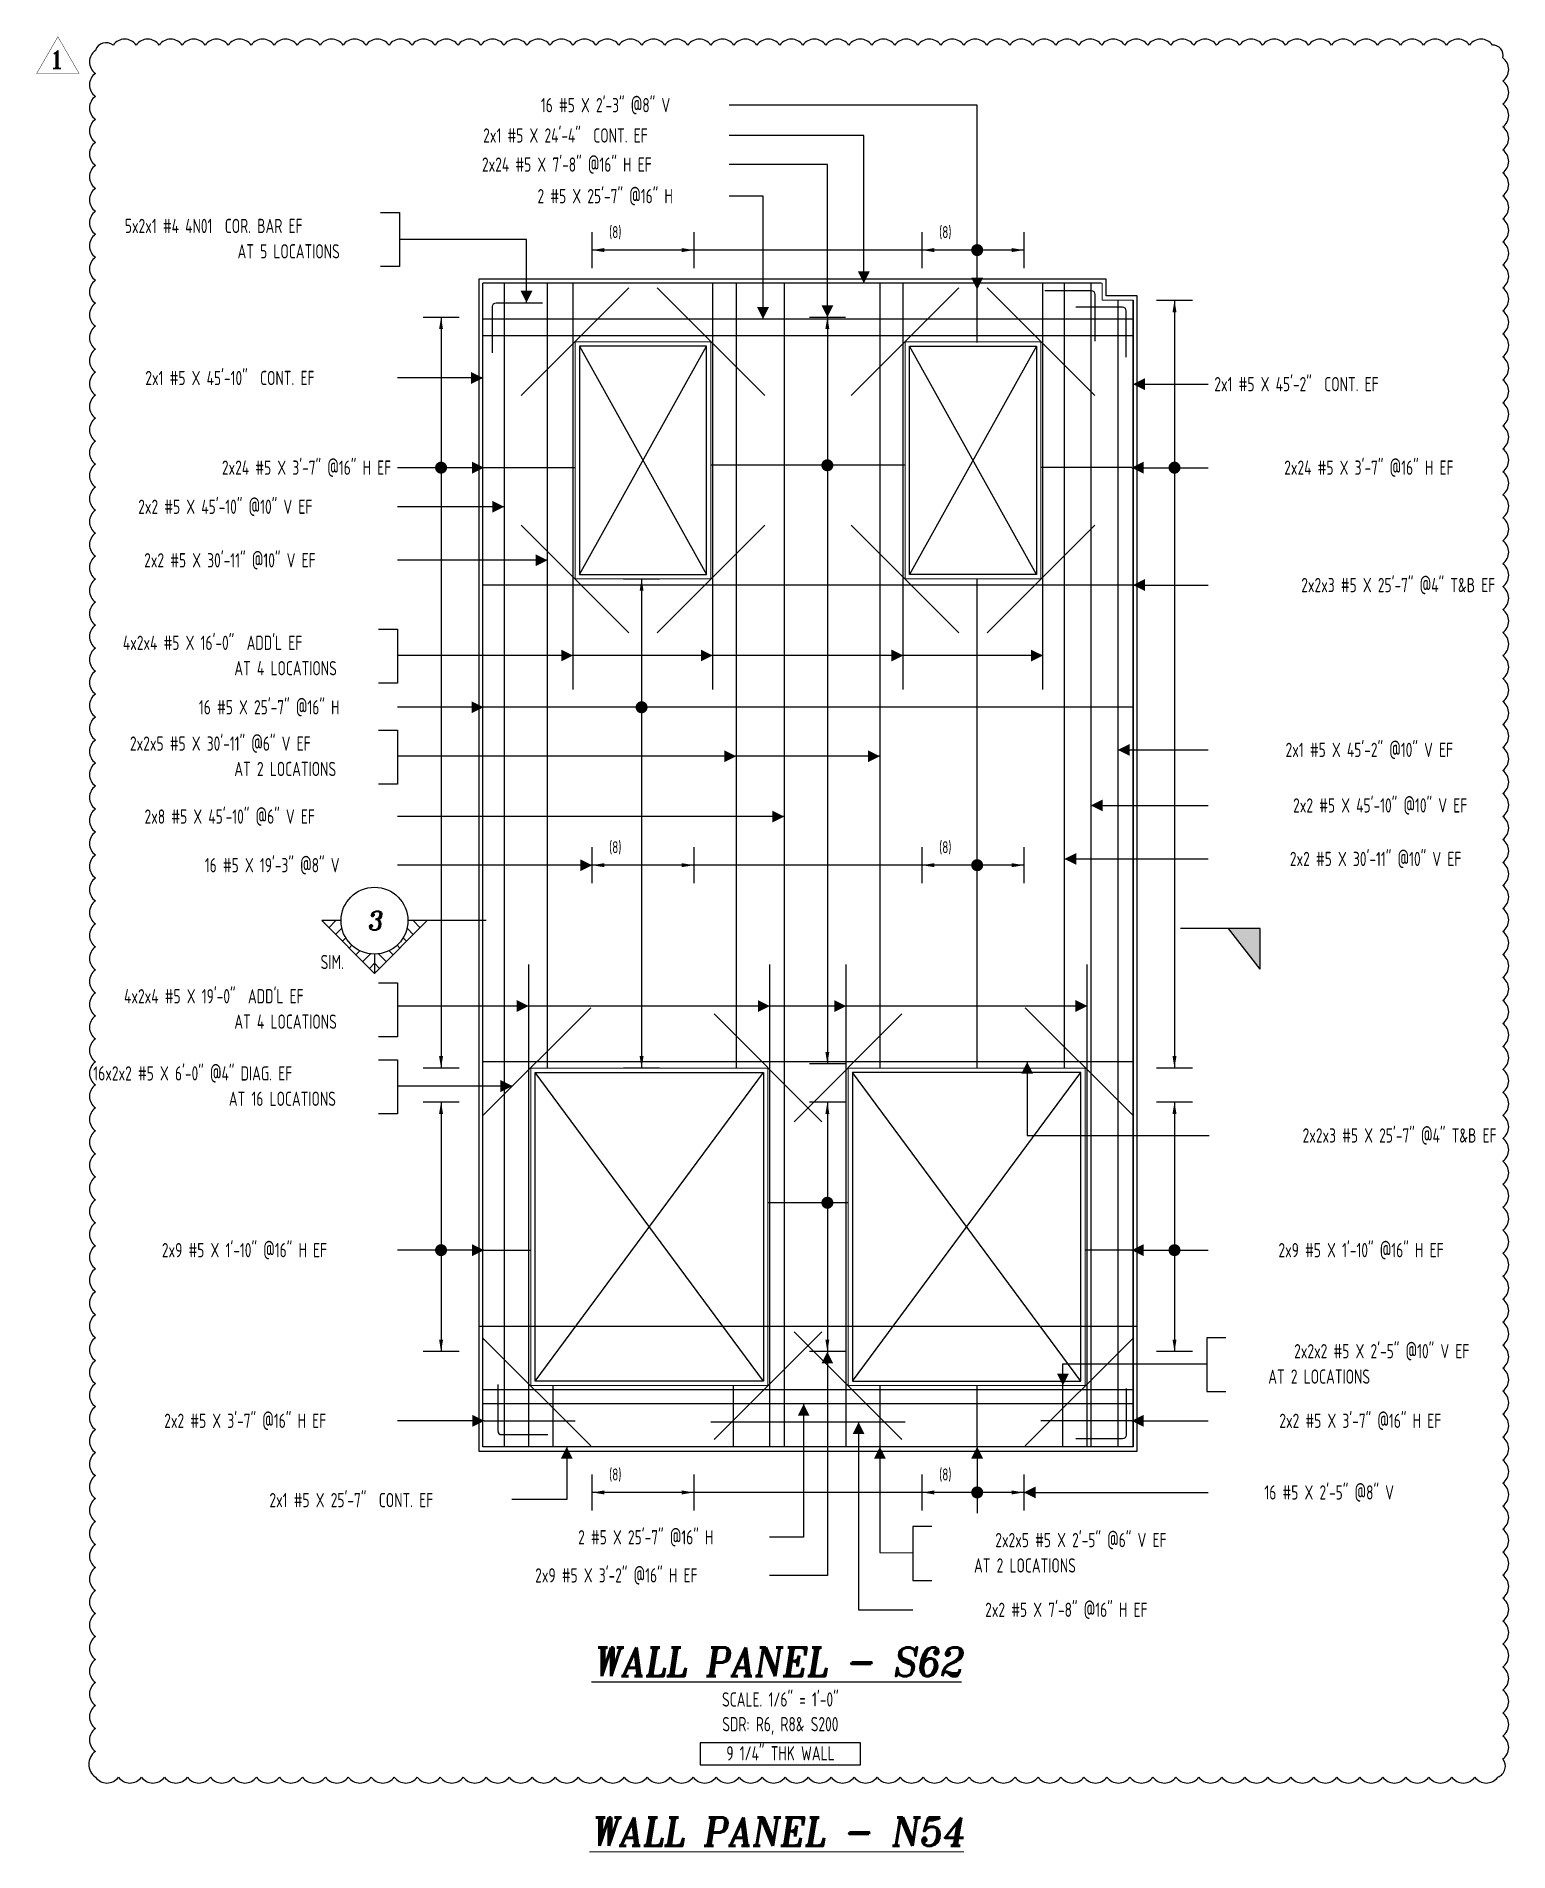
# Model space of a CAD drawing. Header units: inches. Extents: x 10095 to 38568, y -2433 to 4174.
# Drawn here: x 24954 to 25650, y 149 to 1007 of the extents above; entities that cross this region are included whole.
import ezdxf
from ezdxf.enums import TextEntityAlignment as Align

# ---------------------------------------------------------------- set-up
doc = ezdxf.new("R2010")
doc.units = ezdxf.units.IN
doc.header["$MEASUREMENT"] = 0
doc.layers.get('0').update_dxf_attribs({"linetype": 'CONTINUOUS'})
for name, color, linetype in [('0-25', 7, 'CONTINUOUS'), ('0-25TEXT', 7, 'CONTINUOUS'), ('0-35', 3, 'CONTINUOUS'), ('0-35TEXT', 3, 'CONTINUOUS'), ('0-50', 10, 'CONTINUOUS'), ('3', 3, 'CONTINUOUS'), ('BAR-LBL', 2, 'CONTINUOUS'), ('Hatch', 253, 'CONTINUOUS'), ('INTERMEDIATERANGELAY', 7, 'CONTINUOUS'), ('RANGELAY', 7, 'CONTINUOUS'), ('REBARS', 4, 'CONTINUOUS'), ('REV_1', 150, 'CONTINUOUS')]:
    doc.layers.add(name, color=color, linetype=linetype)
doc.layers.add('COVER', color=6, linetype='CONTINUOUS', lineweight=0, plot=False)
doc.styles.add('AR', font='ARCHQUIK.shx', dxfattribs={"width": 0.8})
doc.styles.add('ROMANT', font='romant')

msp = doc.modelspace()

# ---------------------------------------------------------------- texts
at = {"color": 7, "linetype": 'Continuous', "style": 'ROMANT', "oblique": 9, "width": 0.95}
msp.add_text('%%UWALL PANEL - S62', height=13.5, dxfattribs=at).set_placement((25304.73814, 232.17495), align=Align.CENTER)
at = {"layer": '0-25TEXT', "style": 'AR', "width": 0.8}
for p in [(25233.43676, 911.9234), (25389.42979, 911.9234), (25233.43676, 621.15462), (25389.42979, 621.15462), (25233.43676, 324.63926), (25389.42979, 324.63926)]:
    msp.add_text(' (8) ', height=5.669291, dxfattribs=at).set_placement(p, align=Align.RIGHT)
at = {"layer": '0-35TEXT', "style": 'AR', "width": 0.8}
for s, height, p in [('AT 5 LOCATIONS', 6.7498312, (25049.53091, 902.29244)), ('AT 4 LOCATIONS', 6.7498312, (25048.02738, 705.23344)), ('AT 2 LOCATIONS', 6.7498312, (25048.02738, 657.59936)), ('SIM.', 6.749831, (25088.81385, 566.33902)), ('AT 4 LOCATIONS', 6.7498312, (25048.02738, 538.15981)), ('AT 16 LOCATIONS', 6.7498312, (25045.42055, 501.699))]:
    msp.add_text(s, height=height, dxfattribs=at).set_placement(p)
for p in [(25584.84647, 370.36915), (25445.78339, 281.08723)]:
    msp.add_text('AT 2 LOCATIONS', height=6.7498312, dxfattribs=at).set_placement(p, align=Align.RIGHT)
for s, p in [('SCALE. 1/6" = 1\'-0"', (25306.11002, 217.72805)), ('SDR: R6, R8& S200', (25306.11002, 206.05986)), ('9 1/4" THK WALL', (25306.18694, 192.27184))]:
    msp.add_text(s, height=6.7498312, dxfattribs=at).set_placement(p, align=Align.CENTER)
at = {"layer": 'BAR-LBL', "style": 'AR', "width": 0.8}
for s, p in [('16 #5 X 2\'-3" @8" V', (25192.9088, 971.38535)), ('2x1 #5 X 24\'-4"  CONT. EF', (25165.63416, 957.04888)), ('2x24 #5 X 7\'-8" @16" H EF', (25165.07559, 943.2956)), ('2 #5 X 25\'-7" @16" H', (25191.32801, 928.37089)), ('5x2x1 #4 4N01  COR. BAR EF', (24996.28721, 914.29118)), ('2x1 #5 X 45\'-10"  CONT. EF', (25005.95497, 842.41337)), ('2x1 #5 X 45\'-2"  CONT. EF', (25511.23878, 839.50965)), ('2x2 #5 X 45\'-10" @10" V EF', (25002.6036, 781.54479)), ('2x2 #5 X 30\'-11" @10" V EF', (25005.39641, 756.24054)), ('4x2x4 #5 X 16\'-0"  ADD\'L EF', (24995.34229, 717.23218)), ('16 #5 X 25\'-7" @16" H', (25031.27645, 686.7631)), ('2x2x5 #5 X 30\'-11" @6" V EF', (24998.69366, 669.5981)), ('2x8 #5 X 45\'-10" @6" V EF', (25005.5826, 635.09977)), ('16 #5 X 19\'-3" @8" V', (25034.06926, 612.11068)), ('4x2x4 #5 X 19\'-0"  ADD\'L EF', (24995.90085, 550.15855)), ('16x2x2 #5 X 6\'-0" @4" DIAG. EF', (24981.37824, 513.69775)), ('2x9 #5 X 1\'-10" @16" H EF', (25013.77618, 430.13042)), ('2x2 #5 X 3\'-7" @16" H EF', (25014.8933, 349.46583)), ('2x1 #5 X 25\'-7"  CONT. EF', (25064.60317, 311.97203)), ('2 #5 X 25\'-7" @16" H', (25210.52272, 294.39919)), ('2x9 #5 X 3\'-2" @16" H EF', (25190.2283, 276.39829))]:
    msp.add_text(s, height=6.7492913, dxfattribs=at).set_placement(p)
for s, p in [('2x24 #5 X 3\'-7" @16" H EF', (25122.13721, 800.02258)), ('2x24 #5 X 3\'-7" @16" H EF', (25624.2545, 800.02258)), ('2x2x3 #5 X 25\'-7" @4" T&B EF', (25643.99036, 744.52578)), ('2x1 #5 X 45\'-2" @10" V EF', (25624.06831, 666.6271)), ('2x2 #5 X 45\'-10" @10" V EF', (25630.77106, 640.36351)), ('2x2 #5 X 30\'-11" @10" V EF', (25627.97825, 615.05927)), ('2x2x3 #5 X 25\'-7" @4" T&B EF', (25644.61999, 484.34291)), ('2x9 #5 X 1\'-10" @16" H EF', (25619.59982, 430.13042)), ('2x2x2 #5 X 2\'-5" @10" V EF', (25631.75976, 382.36789)), ('2x2 #5 X 3\'-7" @16" H EF', (25618.48269, 349.46583)), ('16 #5 X 2\'-5" @8" V', (25596.14021, 315.59532)), ('2x2x5 #5 X 2\'-5" @6" V EF', (25488.60055, 293.08597)), ('2x2 #5 X 7\'-8" @16" H EF', (25479.66356, 260.12893))]:
    msp.add_text(s, height=6.7492913, dxfattribs=at).set_placement(p, align=Align.RIGHT)
at = {"layer": 'COVER', "style": 'ROMANT', "oblique": 9, "width": 0.95}
msp.add_text('%%UWALL PANEL - N54', height=13.5, dxfattribs=at).set_placement((25304.73814, 151.85018), align=Align.CENTER)

# ---------------------------------------------------------------- blocks, each defined once
blk = doc.blocks.new('leadrblk')
blk.add_lwpolyline([(0, 0, 0, 1, 0), (1, 0, 1, 1, 0)], format="xyseb")
blk = doc.blocks.new('SECTARO')
at = {"linetype": 'Continuous'}
blk.add_line((33.32, 16.99), (20.13, 0), dxfattribs=at)
for p, q in [((33.32, 16.99), (33.32, 0)), ((33.32, 0), (0, 0))]:
    blk.add_line(p, q)
for points in [[(33.32, 0), (33.32, 16.99), (33.32, 0), (20.13, 0)], [(33.32, 16.99), (20.13, 0), (33.32, 0), (33.32, 16.99)]]:
    blk.add_solid(points, dxfattribs=at)
blk = doc.blocks.new('*X3')
at = {"color": 0, "linetype": 'Continuous'}
for p, q in [((-1.108, 0.278), (-1.075, 0.312)), ((-1.081, 0.217), (-1.031, 0.267)), ((-1.013, 0.197), (-0.986, 0.223)), ((-0.96, 0.161), (-0.942, 0.179)), ((-0.92, 0.112), (-0.898, 0.135)), ((-0.895, 0.05), (-0.854, 0.091)), ((-0.856, 0), (-0.81, 0.046)), ((-0.768, 0), (-0.765, 0.002))]:
    blk.add_line(p, q, dxfattribs=at)
blk = doc.blocks.new('*X2')
at = {"color": 0, "linetype": 'Continuous'}
for p, q in [((-1.108, 0.278), (-1.075, 0.312)), ((-0.96, 0.161), (-0.942, 0.179)), ((-0.856, 0), (-0.81, 0.046))]:
    blk.add_line(p, q, dxfattribs=at)
blk = doc.blocks.new('SECTNU')
at = {"linetype": 'Continuous'}
blk.add_line((-24.74, 0), (-32.81, 0), dxfattribs=at)
blk.add_line((0, 0), (-24.74, 0))
at = {"layer": '3'}
for p, q in [((-68.89, 0), (-46.81, 22.07)), ((-60.81, 0), (-68.89, 0))]:
    blk.add_line(p, q, dxfattribs=at)
at = {"layer": '3', "linetype": 'Continuous'}
blk.add_line((-46.81, 14), (-46.81, 22.07), dxfattribs=at)
at = {"layer": '3'}
for points in [[(-46.81, 22.07), (-24.74, 0), (-32.81, 0, 1)], [(-32.81, 0, 0.414214), (-46.81, 14)]]:
    blk.add_lwpolyline(points, format="xyb", dxfattribs=at)
for start, end in [(90, 180), (180, 0)]:
    blk.add_arc((-46.81, 0), 14, start, end, dxfattribs=at)
at = {"linetype": 'Continuous', "xscale": -64, "yscale": 64, "zscale": 64, "rotation": 359.9999999999999}
blk.add_blockref('*X3', (-117.73, 0), dxfattribs=at)
at = {"linetype": 'Continuous', "xscale": 64, "yscale": 64, "zscale": 64}
for name in ['*X3', '*X2']:
    blk.add_blockref(name, (24.1, 0), dxfattribs=at)
at = {"linetype": 'Continuous', "style": 'ROMANT', "oblique": 9, "width": 0.9}
blk.add_attdef('NO', text='', height=8, dxfattribs=at).set_placement((-46.81, 0), align=Align.MIDDLE)
blk = doc.blocks.new('Rev_Tri (48)')
at = {"const_width": 0.128}
blk.add_lwpolyline([(6.69, 11.58), (13.37, 0), (0, 0)], close=True, dxfattribs=at)
at = {"color": 1, "style": 'ROMANT'}
blk.add_attdef('R', (3.93, 1.52, -0.03), '', height=5.75, dxfattribs=at)
blk = doc.blocks.new('*U1607', base_point=(25208.48, 698.56))
at = {"layer": 'REBARS', "color": 0}
blk.add_lwpolyline([(25208.17, 698.56), (25208.17, 890.56)], dxfattribs=at)
blk = doc.blocks.new('*U1608', base_point=(25273.87, 698.56))
at = {"layer": 'REBARS', "color": 0}
blk.add_lwpolyline([(25274.18, 698.56), (25274.18, 890.56)], dxfattribs=at)
blk = doc.blocks.new('*U1609', base_point=(25364.48, 698.56))
at = {"layer": 'REBARS', "color": 0}
blk.add_lwpolyline([(25364.16, 698.56), (25364.16, 890.56)], dxfattribs=at)
blk = doc.blocks.new('*U1610', base_point=(25429.86, 698.56))
at = {"layer": 'REBARS', "color": 0}
blk.add_lwpolyline([(25430.17, 698.56), (25430.17, 890.56)], dxfattribs=at)
blk = doc.blocks.new('*U1611', base_point=(25325.97, 394.67))
at = {"layer": 'REBARS', "color": 0}
blk.add_lwpolyline([(25325.75, 394.89), (25274.84, 343.98)], dxfattribs=at)
blk = doc.blocks.new('*U1612', base_point=(25325.97, 494.44))
at = {"layer": 'REBARS', "color": 0}
blk.add_lwpolyline([(25325.75, 494.22), (25274.84, 545.14)], dxfattribs=at)
blk = doc.blocks.new('*U1613', base_point=(25473.02, 391.72))
at = {"layer": 'REBARS', "color": 0}
blk.add_lwpolyline([(25472.8, 391.94), (25421.89, 341.03)], dxfattribs=at)
blk = doc.blocks.new('*U1614', base_point=(25312.37, 394.67))
at = {"layer": 'REBARS', "color": 0}
blk.add_lwpolyline([(25312.59, 394.89), (25363.51, 343.98)], dxfattribs=at)
blk = doc.blocks.new('*U1615', base_point=(25473.02, 497.4))
at = {"layer": 'REBARS', "color": 0}
blk.add_lwpolyline([(25472.8, 497.18), (25421.89, 548.09)], dxfattribs=at)
blk = doc.blocks.new('*U1616', base_point=(25312.37, 494.44))
at = {"layer": 'REBARS', "color": 0}
blk.add_lwpolyline([(25312.59, 494.22), (25363.51, 545.14)], dxfattribs=at)
blk = doc.blocks.new('*U1617', base_point=(25298.98, 775.96))
at = {"layer": 'REBARS', "color": 0}
blk.add_lwpolyline([(25298.76, 776.18), (25247.84, 725.27)], dxfattribs=at)
blk = doc.blocks.new('*U1618', base_point=(25183.37, 775.96))
at = {"layer": 'REBARS', "color": 0}
blk.add_lwpolyline([(25183.59, 776.18), (25234.51, 725.27)], dxfattribs=at)
blk = doc.blocks.new('*U1619', base_point=(25298.98, 837.69))
at = {"layer": 'REBARS', "color": 0}
blk.add_lwpolyline([(25298.76, 837.47), (25247.84, 888.39)], dxfattribs=at)
blk = doc.blocks.new('*U1620', base_point=(25183.37, 837.69))
at = {"layer": 'REBARS', "color": 0}
blk.add_lwpolyline([(25183.59, 837.47), (25234.51, 888.39)], dxfattribs=at)
blk = doc.blocks.new('*U1621', base_point=(25454.97, 775.96))
at = {"layer": 'REBARS', "color": 0}
blk.add_lwpolyline([(25454.75, 776.18), (25403.84, 725.27)], dxfattribs=at)
blk = doc.blocks.new('*U1622', base_point=(25339.37, 775.96))
at = {"layer": 'REBARS', "color": 0}
blk.add_lwpolyline([(25339.59, 776.18), (25390.5, 725.27)], dxfattribs=at)
blk = doc.blocks.new('*U1623', base_point=(25454.97, 837.69))
at = {"layer": 'REBARS', "color": 0}
blk.add_lwpolyline([(25454.75, 837.47), (25403.84, 888.39)], dxfattribs=at)
blk = doc.blocks.new('*U1624', base_point=(25339.37, 837.69))
at = {"layer": 'REBARS', "color": 0}
blk.add_lwpolyline([(25339.59, 837.47), (25390.5, 888.39)], dxfattribs=at)
blk = doc.blocks.new('*U1625', base_point=(25469.8, 344.05))
at = {"layer": 'REBARS', "color": 0}
blk.add_lwpolyline([(25469.55, 368.05), (25469.55, 346.05, -0.414214), (25467.8, 344.3), (25445.8, 344.3)], format="xyb", dxfattribs=at)
blk = doc.blocks.new('*U1626', base_point=(25172.28, 346.05))
at = {"layer": 'REBARS', "color": 0}
blk.add_lwpolyline([(25172.53, 370.05), (25172.53, 348.05, 0.414214), (25174.28, 346.3), (25196.28, 346.3)], format="xyb", dxfattribs=at)
blk = doc.blocks.new('*U1627', base_point=(25165.23, 340.56))
at = {"layer": 'REBARS', "color": 0}
blk.add_lwpolyline([(25165.55, 340.56), (25165.55, 890.56)], dxfattribs=at)
blk = doc.blocks.new('*U1628', base_point=(25472.48, 340.56))
at = {"layer": 'REBARS', "color": 0}
blk.add_lwpolyline([(25472.8, 340.56), (25472.8, 882.56)], dxfattribs=at)
blk = doc.blocks.new('*U1629', base_point=(25398.83, 862.6))
at = {"layer": 'REBARS', "color": 0}
blk.add_lwpolyline([(25399.14, 862.6), (25399.14, 889.6)], dxfattribs=at)
blk = doc.blocks.new('*U1630', base_point=(25469.8, 879.56))
at = {"layer": 'REBARS', "color": 0}
blk.add_lwpolyline([(25469.55, 855.56), (25469.55, 877.56, 0.414214), (25467.8, 879.31), (25445.8, 879.31)], format="xyb", dxfattribs=at)
blk = doc.blocks.new('*U1631', base_point=(25472.8, 689.83))
at = {"layer": 'REBARS', "color": 0}
blk.add_lwpolyline([(25472.8, 690.14), (25165.8, 690.14)], dxfattribs=at)
blk = doc.blocks.new('rendmark')
at = {"color": 4}
blk.add_line((0, -3), (0, 3), dxfattribs=at)
blk = doc.blocks.new('rarrow')
at = {"color": 7}
blk.add_solid([(2, -0.33), (2, 0.33), (0, 0)], dxfattribs=at)
blk = doc.blocks.new('*U1755', base_point=(25240.52, 750.85))
at = {"layer": 'RANGELAY'}
blk.add_line((25240.52, 750.85), (25240.52, 519.56), dxfattribs=at)
at = {"layer": 'RANGELAY', "xscale": 2.834645669291339, "yscale": 2.834645669291339}
for name, p, rotation in [('rendmark', (25240.52, 750.85), 269.9999999999999), ('rarrow', (25240.52, 750.85), 269.9999999999999), ('rarrow', (25240.52, 519.56), 89.999996929531), ('rendmark', (25240.52, 519.56), 89.999996929531)]:
    blk.add_blockref(name, p, dxfattribs=dict(at, rotation=rotation))
blk = doc.blocks.new('VPMB193E1')
at = {"const_width": 1}
blk.add_lwpolyline([(-0.5, 0, 1), (0.5, 0, 1)], format="xyb", close=True, dxfattribs=at)
blk = doc.blocks.new('*U1632', base_point=(25457.55, 890.25))
at = {"layer": 'REBARS', "color": 0}
blk.add_lwpolyline([(25457.55, 890.56), (25165.55, 890.56)], dxfattribs=at)
blk = doc.blocks.new('*U1633', base_point=(25473.11, 882.56))
at = {"layer": 'REBARS', "color": 0}
blk.add_lwpolyline([(25472.8, 882.56), (25472.8, 340.56)], dxfattribs=at)
blk = doc.blocks.new('*U1634', base_point=(25455.17, 887.21))
at = {"layer": 'REBARS', "color": 0}
blk.add_lwpolyline([(25454.92, 863.21), (25454.92, 885.21, 0.414214), (25453.17, 886.96), (25431.17, 886.96)], format="xyb", dxfattribs=at)
blk = doc.blocks.new('*U1635', base_point=(25465.91, 882.56))
at = {"layer": 'REBARS', "color": 0}
blk.add_lwpolyline([(25465.6, 882.56), (25465.6, 340.56)], dxfattribs=at)
blk = doc.blocks.new('*U1636', base_point=(25169.76, 881.62))
at = {"layer": 'REBARS', "color": 0}
blk.add_lwpolyline([(25170.01, 857.62), (25170.01, 879.62, -0.414214), (25171.76, 881.37), (25193.76, 881.37)], format="xyb", dxfattribs=at)
blk = doc.blocks.new('*U1637', base_point=(25398.83, 340.56))
at = {"layer": 'REBARS', "color": 0}
blk.add_lwpolyline([(25399.14, 340.56), (25399.14, 369.56)], dxfattribs=at)
blk = doc.blocks.new('*U1638', base_point=(25472.55, 873.34))
at = {"layer": 'REBARS', "color": 0}
blk.add_lwpolyline([(25472.55, 873.65), (25165.55, 873.65)], dxfattribs=at)
blk = doc.blocks.new('*U1754', base_point=(25145.73, 503.56))
at = {"layer": 'RANGELAY'}
blk.add_line((25145.73, 503.56), (25145.73, 385.56), dxfattribs=at)
at = {"layer": 'RANGELAY', "xscale": 2.834645669291339, "yscale": 2.834645669291339}
for name, p, rotation in [('rendmark', (25145.73, 503.56), 269.9999999999999), ('rarrow', (25145.73, 503.56), 269.9999999999999), ('rarrow', (25145.73, 385.56), 89.999996929531), ('rendmark', (25145.73, 385.56), 89.999996929531)]:
    blk.add_blockref(name, p, dxfattribs=dict(at, rotation=rotation))
blk = doc.blocks.new('VPMB194F1')
at = {"const_width": 1}
blk.add_lwpolyline([(-0.5, 0, 1), (0.5, 0, 1)], format="xyb", close=True, dxfattribs=at)
blk = doc.blocks.new('*U1639', base_point=(25165.97, 433.19))
at = {"layer": 'REBARS', "color": 0}
blk.add_lwpolyline([(25165.97, 433.51), (25187.97, 433.51)], dxfattribs=at)
blk = doc.blocks.new('*U1753', base_point=(25145.73, 874.56))
at = {"layer": 'RANGELAY'}
blk.add_line((25145.73, 874.56), (25145.73, 519.56), dxfattribs=at)
at = {"layer": 'RANGELAY', "xscale": 2.834645669291339, "yscale": 2.834645669291339}
for name, p, rotation in [('rendmark', (25145.73, 874.56), 269.9999999999999), ('rarrow', (25145.73, 874.56), 269.9999999999999), ('rarrow', (25145.73, 519.56), 89.999996929531), ('rendmark', (25145.73, 519.56), 89.999996929531)]:
    blk.add_blockref(name, p, dxfattribs=dict(at, rotation=rotation))
blk = doc.blocks.new('VPMB19531')
at = {"const_width": 1}
blk.add_lwpolyline([(-0.5, 0, 1), (0.5, 0, 1)], format="xyb", close=True, dxfattribs=at)
blk = doc.blocks.new('*U1640', base_point=(25165.97, 803.08))
at = {"layer": 'REBARS', "color": 0}
blk.add_lwpolyline([(25165.97, 803.4), (25208.97, 803.4)], dxfattribs=at)
blk = doc.blocks.new('*U1752', base_point=(25492.41, 503.56))
at = {"layer": 'RANGELAY'}
blk.add_line((25492.41, 503.56), (25492.41, 385.56), dxfattribs=at)
at = {"layer": 'RANGELAY', "xscale": 2.834645669291339, "yscale": 2.834645669291339}
for name, p, rotation in [('rendmark', (25492.41, 503.56), 269.9999999999999), ('rarrow', (25492.41, 503.56), 269.9999999999999), ('rarrow', (25492.41, 385.56), 89.999996929531), ('rendmark', (25492.41, 385.56), 89.999996929531)]:
    blk.add_blockref(name, p, dxfattribs=dict(at, rotation=rotation))
blk = doc.blocks.new('VPMB19571')
at = {"const_width": 1}
blk.add_lwpolyline([(-0.5, 0, 1), (0.5, 0, 1)], format="xyb", close=True, dxfattribs=at)
blk = doc.blocks.new('*U1641', base_point=(25472.17, 433.19))
at = {"layer": 'REBARS', "color": 0}
blk.add_lwpolyline([(25472.17, 433.51), (25450.17, 433.51)], dxfattribs=at)
blk = doc.blocks.new('*U1751', base_point=(25492.41, 882.56))
at = {"layer": 'RANGELAY'}
blk.add_line((25492.41, 882.56), (25492.41, 519.56), dxfattribs=at)
at = {"layer": 'RANGELAY', "xscale": 2.834645669291339, "yscale": 2.834645669291339}
for name, p, rotation in [('rendmark', (25492.41, 882.56), 269.9999999999999), ('rarrow', (25492.41, 882.56), 269.9999999999999), ('rarrow', (25492.41, 519.56), 89.999996929531), ('rendmark', (25492.41, 519.56), 89.999996929531)]:
    blk.add_blockref(name, p, dxfattribs=dict(at, rotation=rotation))
blk = doc.blocks.new('VPMB195B1')
at = {"const_width": 1}
blk.add_lwpolyline([(-0.5, 0, 1), (0.5, 0, 1)], format="xyb", close=True, dxfattribs=at)
blk = doc.blocks.new('*U1642', base_point=(25472.17, 803.08))
at = {"layer": 'REBARS', "color": 0}
blk.add_lwpolyline([(25472.17, 803.4), (25429.17, 803.4)], dxfattribs=at)
blk = doc.blocks.new('*U1643', base_point=(25440.08, 519.56))
at = {"layer": 'REBARS', "color": 0}
blk.add_lwpolyline([(25440.39, 519.56), (25440.39, 890.56)], dxfattribs=at)
blk = doc.blocks.new('*U1644', base_point=(25453.11, 890.56))
at = {"layer": 'REBARS', "color": 0}
blk.add_lwpolyline([(25452.8, 890.56), (25452.8, 340.56)], dxfattribs=at)
blk = doc.blocks.new('*U1750', base_point=(25328.33, 874.56))
at = {"layer": 'RANGELAY'}
blk.add_line((25328.33, 874.56), (25328.33, 521.56), dxfattribs=at)
at = {"layer": 'RANGELAY', "xscale": 2.834645669291339, "yscale": 2.834645669291339}
for name, p, rotation in [('rendmark', (25328.33, 874.56), 269.9999999999999), ('rarrow', (25328.33, 874.56), 269.9999999999999), ('rarrow', (25328.33, 521.56), 89.999996929531), ('rendmark', (25328.33, 521.56), 89.999996929531)]:
    blk.add_blockref(name, p, dxfattribs=dict(at, rotation=rotation))
blk = doc.blocks.new('VPMB19631')
at = {"const_width": 1}
blk.add_lwpolyline([(-0.5, 0, 1), (0.5, 0, 1)], format="xyb", close=True, dxfattribs=at)
blk = doc.blocks.new('*U1645', base_point=(25365.18, 804.22))
at = {"layer": 'REBARS', "color": 0}
blk.add_lwpolyline([(25365.18, 804.53), (25273.18, 804.53)], dxfattribs=at)
blk = doc.blocks.new('*U1749', base_point=(25328.33, 503.56))
at = {"layer": 'RANGELAY'}
blk.add_line((25328.33, 503.56), (25328.33, 385.56), dxfattribs=at)
at = {"layer": 'RANGELAY', "xscale": 2.834645669291339, "yscale": 2.834645669291339}
for name, p, rotation in [('rendmark', (25328.33, 503.56), 269.9999999999999), ('rarrow', (25328.33, 503.56), 269.9999999999999), ('rarrow', (25328.33, 385.56), 89.999996929531), ('rendmark', (25328.33, 385.56), 89.999996929531)]:
    blk.add_blockref(name, p, dxfattribs=dict(at, rotation=rotation))
blk = doc.blocks.new('VPMB19681')
at = {"const_width": 1}
blk.add_lwpolyline([(-0.5, 0, 1), (0.5, 0, 1)], format="xyb", close=True, dxfattribs=at)
blk = doc.blocks.new('*U1646', base_point=(25338.17, 455.6))
at = {"layer": 'REBARS', "color": 0}
blk.add_lwpolyline([(25338.17, 455.92), (25300.17, 455.92)], dxfattribs=at)
blk = doc.blocks.new('*U1647', base_point=(25472.55, 340.87))
at = {"layer": 'REBARS', "color": 0}
blk.add_lwpolyline([(25472.55, 340.56), (25165.55, 340.56)], dxfattribs=at)
blk = doc.blocks.new('*U1648', base_point=(25308.18, 890.56))
at = {"layer": 'REBARS', "color": 0}
blk.add_lwpolyline([(25307.87, 890.56), (25307.87, 340.56)], dxfattribs=at)
blk = doc.blocks.new('*U1649', base_point=(25285.49, 890.56))
at = {"layer": 'REBARS', "color": 0}
blk.add_lwpolyline([(25285.17, 890.56), (25285.17, 519.56)], dxfattribs=at)
blk = doc.blocks.new('*U1650', base_point=(25353.48, 890.56))
at = {"layer": 'REBARS', "color": 0}
blk.add_lwpolyline([(25353.16, 890.56), (25353.16, 519.56)], dxfattribs=at)
blk = doc.blocks.new('*U1651', base_point=(25165.33, 391.72))
at = {"layer": 'REBARS', "color": 0}
blk.add_lwpolyline([(25165.55, 391.94), (25216.46, 341.03)], dxfattribs=at)
blk = doc.blocks.new('*U1652', base_point=(25165.33, 497.4))
at = {"layer": 'REBARS', "color": 0}
blk.add_lwpolyline([(25165.55, 497.18), (25216.46, 548.09)], dxfattribs=at)
blk = doc.blocks.new('*U1653', base_point=(25187.48, 340.56))
at = {"layer": 'REBARS', "color": 0}
blk.add_lwpolyline([(25187.17, 340.56), (25187.17, 568.56)], dxfattribs=at)
blk = doc.blocks.new('*U1654', base_point=(25300.86, 340.56))
at = {"layer": 'REBARS', "color": 0}
blk.add_lwpolyline([(25301.17, 340.56), (25301.17, 568.56)], dxfattribs=at)
blk = doc.blocks.new('*U1655', base_point=(25337.48, 340.56))
at = {"layer": 'REBARS', "color": 0}
blk.add_lwpolyline([(25337.17, 340.56), (25337.17, 568.56)], dxfattribs=at)
blk = doc.blocks.new('*U1656', base_point=(25450.86, 340.56))
at = {"layer": 'REBARS', "color": 0}
blk.add_lwpolyline([(25451.17, 340.56), (25451.17, 568.56)], dxfattribs=at)
blk = doc.blocks.new('*U1657', base_point=(25198.99, 340.56))
at = {"layer": 'REBARS', "color": 0}
blk.add_lwpolyline([(25198.68, 340.56), (25198.68, 369.56)], dxfattribs=at)
blk = doc.blocks.new('*U1658', base_point=(25439.35, 340.56))
at = {"layer": 'REBARS', "color": 0}
blk.add_lwpolyline([(25439.66, 340.56), (25439.66, 369.56)], dxfattribs=at)
blk = doc.blocks.new('*U1659', base_point=(25472.8, 748.21))
at = {"layer": 'REBARS', "color": 0}
blk.add_lwpolyline([(25472.8, 747.9), (25165.8, 747.9)], dxfattribs=at)
blk = doc.blocks.new('*U1660', base_point=(25472.8, 865.44))
at = {"layer": 'REBARS', "color": 0}
blk.add_lwpolyline([(25472.8, 865.76), (25165.8, 865.76)], dxfattribs=at)
blk = doc.blocks.new('*U1661', base_point=(25284.04, 369.56))
at = {"layer": 'REBARS', "color": 0}
blk.add_lwpolyline([(25283.73, 369.56), (25283.73, 340.56)], dxfattribs=at)
blk = doc.blocks.new('*U1662', base_point=(25353.48, 369.56))
at = {"layer": 'REBARS', "color": 0}
blk.add_lwpolyline([(25353.16, 369.56), (25353.16, 340.56)], dxfattribs=at)
blk = doc.blocks.new('*U1663', base_point=(25472.8, 367.74))
at = {"layer": 'REBARS', "color": 0}
blk.add_lwpolyline([(25472.8, 367.43), (25165.8, 367.43)], dxfattribs=at)
blk = doc.blocks.new('*U1664', base_point=(25472.8, 522.19))
at = {"layer": 'REBARS', "color": 0}
blk.add_lwpolyline([(25472.8, 522.51), (25165.8, 522.51)], dxfattribs=at)
blk = doc.blocks.new('*U1748', base_point=(25421.17, 318.97))
at = {"layer": 'INTERMEDIATERANGELAY'}
blk.add_line((25373.16, 318.97), (25265.18, 318.97), dxfattribs=at)
at = {"layer": 'RANGELAY'}
for p, q in [((25265.18, 318.97), (25217.17, 318.97)), ((25421.17, 318.97), (25373.16, 318.97))]:
    blk.add_line(p, q, dxfattribs=at)
at = {"layer": 'RANGELAY', "xscale": 2.834645669291339, "yscale": 2.834645669291339}
for name, p, rotation in [('rendmark', (25217.17, 318.97), 359.999996929531), ('rendmark', (25265.18, 318.97), 180), ('rendmark', (25373.16, 318.97), 359.999996929531), ('rendmark', (25421.17, 318.97), 180), ('rarrow', (25217.17, 318.97), 359.999996929531), ('rarrow', (25265.18, 318.97), 180), ('rarrow', (25373.16, 318.97), 359.999996929531), ('rarrow', (25421.17, 318.97), 180)]:
    blk.add_blockref(name, p, dxfattribs=dict(at, rotation=rotation))
blk = doc.blocks.new('VPMB19861')
at = {"const_width": 1}
blk.add_lwpolyline([(-0.5, 0, 1), (0.5, 0, 1)], format="xyb", close=True, dxfattribs=at)
blk = doc.blocks.new('*U1747', base_point=(25421.17, 615.49))
at = {"layer": 'INTERMEDIATERANGELAY'}
blk.add_line((25373.16, 615.49), (25265.18, 615.49), dxfattribs=at)
at = {"layer": 'RANGELAY'}
for p, q in [((25265.18, 615.49), (25217.17, 615.49)), ((25421.17, 615.49), (25373.16, 615.49))]:
    blk.add_line(p, q, dxfattribs=at)
at = {"layer": 'RANGELAY', "xscale": 2.834645669291339, "yscale": 2.834645669291339}
for name, p, rotation in [('rendmark', (25217.17, 615.49), 359.999996929531), ('rendmark', (25265.18, 615.49), 180), ('rendmark', (25373.16, 615.49), 359.999996929531), ('rendmark', (25421.17, 615.49), 180), ('rarrow', (25217.17, 615.49), 359.999996929531), ('rarrow', (25265.18, 615.49), 180), ('rarrow', (25373.16, 615.49), 359.999996929531), ('rarrow', (25421.17, 615.49), 180)]:
    blk.add_blockref(name, p, dxfattribs=dict(at, rotation=rotation))
blk = doc.blocks.new('VPMB198A1')
at = {"const_width": 1}
blk.add_lwpolyline([(-0.5, 0, 1), (0.5, 0, 1)], format="xyb", close=True, dxfattribs=at)
blk = doc.blocks.new('*U1746', base_point=(25421.17, 906.25))
at = {"layer": 'INTERMEDIATERANGELAY'}
blk.add_line((25373.16, 906.25), (25265.18, 906.25), dxfattribs=at)
at = {"layer": 'RANGELAY'}
for p, q in [((25265.18, 906.25), (25217.17, 906.25)), ((25421.17, 906.25), (25373.16, 906.25))]:
    blk.add_line(p, q, dxfattribs=at)
at = {"layer": 'RANGELAY', "xscale": 2.834645669291339, "yscale": 2.834645669291339}
for name, p, rotation in [('rendmark', (25217.17, 906.25), 359.999996929531), ('rendmark', (25265.18, 906.25), 180), ('rendmark', (25373.16, 906.25), 359.999996929531), ('rendmark', (25421.17, 906.25), 180), ('rarrow', (25217.17, 906.25), 359.999996929531), ('rarrow', (25265.18, 906.25), 180), ('rarrow', (25373.16, 906.25), 359.999996929531), ('rarrow', (25421.17, 906.25), 180)]:
    blk.add_blockref(name, p, dxfattribs=dict(at, rotation=rotation))
blk = doc.blocks.new('VPMB198E1')
at = {"const_width": 1}
blk.add_lwpolyline([(-0.5, 0, 1), (0.5, 0, 1)], format="xyb", close=True, dxfattribs=at)
blk = doc.blocks.new('*U1665', base_point=(25196.32, 519.56))
at = {"layer": 'REBARS', "color": 0}
blk.add_lwpolyline([(25196.01, 519.56), (25196.01, 890.56)], dxfattribs=at)
blk = doc.blocks.new('*U1666', base_point=(25175.23, 890.56))
at = {"layer": 'REBARS', "color": 0}
blk.add_lwpolyline([(25175.55, 890.56), (25175.55, 340.56)], dxfattribs=at)
blk = doc.blocks.new('*U1667', base_point=(25398.83, 519.56))
at = {"layer": 'REBARS', "color": 0}
blk.add_lwpolyline([(25399.14, 519.56), (25399.14, 750.56)], dxfattribs=at)
blk = doc.blocks.new('*U1668', base_point=(25166.17, 352.53))
at = {"layer": 'REBARS', "color": 0}
blk.add_lwpolyline([(25166.17, 352.84), (25209.17, 352.84)], dxfattribs=at)
blk = doc.blocks.new('*U1669', base_point=(25472.55, 360.5))
at = {"layer": 'REBARS', "color": 0}
blk.add_lwpolyline([(25472.55, 360.81), (25165.55, 360.81)], dxfattribs=at)
blk = doc.blocks.new('*U1670', base_point=(25472.17, 352.53))
at = {"layer": 'REBARS', "color": 0}
blk.add_lwpolyline([(25472.17, 352.84), (25429.17, 352.84)], dxfattribs=at)
blk = doc.blocks.new('*U1671', base_point=(25365.18, 351.87))
at = {"layer": 'REBARS', "color": 0}
blk.add_lwpolyline([(25365.18, 352.18), (25273.18, 352.18)], dxfattribs=at)

# ---------------------------------------------------------------- linework, layer by layer
at = {"layer": '0-25'}
for p, q in [((25211.17176, 860.80797), (25271.17873, 752.84814)), ((25211.17176, 752.84814), (25271.17873, 860.80797)), ((25427.17176, 860.80797), (25367.16479, 752.84814)), ((25427.17176, 752.84814), (25367.16479, 860.80797)), ((25190.17176, 371.55797), (25298.17176, 517.55842)), ((25298.17176, 371.55797), (25190.17176, 517.55842)), ((25448.17176, 371.55797), (25340.17176, 517.55842)), ((25340.17176, 371.55797), (25448.17176, 517.55842))]:
    msp.add_line(p, q, dxfattribs=at)
at = {"layer": '0-25TEXT'}
for points in [[(25399.13967, 884.58463), (25399.13967, 974.75999), (25281.92704, 974.75999)], [(25345.58785, 890.55797), (25345.58785, 960.42353), (25281.83575, 960.42353)], [(25328.32855, 874.55797), (25328.32855, 946.67025), (25281.83575, 946.67025)], [(25297.91112, 873.6477), (25297.91112, 931.74554), (25281.83575, 931.74554)], [(25117.08142, 924.04015), (25126.08048, 924.04015), (25126.08048, 898.54283), (25117.08142, 898.54283)], [(25186.10972, 881.37155), (25186.10972, 911.29149), (25126.08048, 911.29149)], [(25165.54676, 845.78801), (25125.13556, 845.78801)], [(25472.79678, 842.8843), (25508.2391, 842.8843)], [(25165.97035, 803.39723), (25125.1369, 803.39723)], [(25472.17176, 803.39723), (25508.2391, 803.39723)], [(25175.54677, 784.91944), (25125.13556, 784.91944)], [(25196.00768, 759.61519), (25125.13556, 759.61519)], [(25472.79678, 747.90042), (25508.23909, 747.90042)], [(25116.1365, 726.98115), (25125.13556, 726.98115), (25125.13556, 701.48383), (25116.1365, 701.48383)], [(25430.17181, 714.60745), (25125.13556, 714.60745)], [(25165.82168, 690.13774), (25125.13556, 690.13774)], [(25116.1365, 679.34707), (25125.13556, 679.34707), (25125.13556, 653.84975), (25116.1365, 653.84975)], [(25465.60002, 670.00174), (25508.2391, 670.00174)], [(25353.16478, 666.97338), (25125.13556, 666.97337)], [(25452.79675, 643.73816), (25508.2391, 643.73816)], [(25307.8685, 638.47441), (25125.13556, 638.47441)], [(25440.3896, 618.43391), (25508.2391, 618.43391)], [(25217.17176, 615.48532), (25125.13556, 615.48532)], [(25116.1365, 559.90753), (25125.13556, 559.90753), (25125.13556, 534.4102), (25116.1365, 534.4102)], [(25451.17175, 548.89999), (25125.13556, 548.89999)], [(25116.1365, 523.44672), (25125.13556, 523.44672), (25125.13556, 497.9494), (25116.1365, 497.9494)], [(25422.75883, 522.50615), (25422.75883, 487.71756), (25508.86872, 487.71756)], [(25179.44373, 511.07302), (25125.13556, 511.07302)], [(25165.97035, 433.50507), (25125.1369, 433.50507)], [(25472.17176, 433.50507), (25508.23909, 433.50507)], [(25516.73735, 392.11686), (25507.7383, 392.11686), (25507.7383, 366.61954), (25516.73735, 366.61954)], [(25328.32856, 385.55801), (25328.32856, 279.77294), (25301.03046, 279.77294)], [(25439.66412, 369.558), (25439.66412, 379.7432), (25507.7383, 379.74316)], [(25317.10583, 360.81471), (25317.10583, 297.77384), (25301.03046, 297.77384)], [(25166.17176, 352.84048), (25125.1369, 352.84048)], [(25343.10377, 352.17987), (25343.10377, 263.50358), (25368.67521, 263.50358)], [(25472.17175, 352.84048), (25508.23909, 352.84048)], [(25205.12996, 340.55797), (25205.12996, 315.57941), (25179.12908, 315.57941)], [(25353.16479, 340.55788), (25353.16479, 290.5954), (25368.67521, 290.46125)], [(25399.13969, 340.55801), (25399.13969, 309.12738)], [(25421.17176, 318.96997), (25508.23909, 318.96997)], [(25377.67427, 302.83495), (25368.67521, 302.83495), (25368.67521, 277.33763), (25377.67427, 277.33763)]]:
    msp.add_lwpolyline(points, dxfattribs=at)
at = {"layer": '0-35'}
for points in [[(25460.17176, 892.55797), (25163.54676, 892.55797), (25163.54676, 338.55797), (25474.79676, 338.55797), (25474.79676, 884.55797), (25460.17176, 884.55797)], [(25211.17176, 752.84814), (25271.17873, 752.84814), (25271.17873, 860.80797), (25211.17176, 860.80797)], [(25427.17176, 752.84814), (25367.16479, 752.84814), (25367.16479, 860.80797), (25427.17176, 860.80797)], [(25190.17176, 517.55842), (25298.17176, 517.55842), (25298.17176, 371.55797), (25190.17176, 371.55797)], [(25448.17176, 517.55842), (25340.17176, 517.55842), (25340.17176, 371.55797), (25448.17176, 371.55797)]]:
    msp.add_lwpolyline(points, close=True, dxfattribs=at)
at = {"layer": '0-50'}
msp.add_lwpolyline([(25344.05344, 200.60304), (25268.16659, 200.60304), (25268.16659, 190.24668), (25344.05344, 190.24668)], close=True, dxfattribs=at)
at = {"layer": 'COVER'}
for points in [[(25458.17176, 890.55797), (25165.54676, 890.55797), (25165.54676, 340.55797), (25472.79676, 340.55797), (25472.79676, 882.55797), (25458.17176, 882.55797)], [(25209.17176, 750.84814), (25273.17873, 750.84814), (25273.17873, 862.80797), (25209.17176, 862.80797)], [(25429.17176, 750.84814), (25365.16479, 750.84814), (25365.16479, 862.80797), (25429.17176, 862.80797)], [(25188.17176, 519.55842), (25300.17176, 519.55842), (25300.17176, 369.55797), (25188.17176, 369.55797)], [(25450.17176, 519.55842), (25338.17176, 519.55842), (25338.17176, 369.55797), (25450.17176, 369.55797)]]:
    msp.add_lwpolyline(points, close=True, dxfattribs=at)
at = {"layer": 'Hatch'}
msp.add_line((25163.54676, 397.55797), (25474.79676, 397.55797), dxfattribs=at)
at = {"layer": 'REV_1'}
msp.add_lwpolyline([(24982.37574, 184.42831, 0.52056705), (24993.24193, 184.42831, 0.52056705), (25004.10812, 184.42831, 0.52056705), (25014.9743, 184.42831, 0.52056705), (25025.84049, 184.42831, 0.52056705), (25036.70668, 184.42831, 0.52056705), (25047.57287, 184.42831, 0.52056705), (25058.43905, 184.42831, 0.52056705), (25069.30524, 184.42831, 0.52056705), (25080.17143, 184.42831, 0.52056705), (25091.03761, 184.42831, 0.52056705), (25101.9038, 184.42831, 0.52056705), (25112.76999, 184.42831, 0.52056705), (25123.63618, 184.42831, 0.52056705), (25134.50236, 184.42831, 0.52056705), (25145.36855, 184.42831, 0.52056705), (25156.23474, 184.42831, 0.52056705), (25167.10092, 184.42831, 0.52056705), (25177.96711, 184.42831, 0.52056705), (25188.8333, 184.42831, 0.52056705), (25199.69949, 184.42831, 0.52056705), (25210.56567, 184.42831, 0.52056705), (25221.43186, 184.42831, 0.52056705), (25232.29805, 184.42831, 0.52056705), (25243.16423, 184.42831, 0.52056705), (25254.03042, 184.42831, 0.52056705), (25264.89661, 184.42831, 0.52056705), (25275.7628, 184.42831, 0.52056705), (25286.62898, 184.42831, 0.52056705), (25297.49517, 184.42831, 0.52056705), (25308.36136, 184.42831, 0.52056705), (25319.22755, 184.42831, 0.52056705), (25330.09373, 184.42831, 0.52056705), (25340.95992, 184.42831, 0.52056705), (25351.82611, 184.42831, 0.52056705), (25362.69229, 184.42831, 0.52056705), (25373.55848, 184.42831, 0.52056705), (25384.42467, 184.42831, 0.52056705), (25395.29086, 184.42831, 0.52056705), (25406.15704, 184.42831, 0.52056705), (25417.02323, 184.42831, 0.52056705), (25427.88942, 184.42831, 0.52056705), (25438.7556, 184.42831, 0.52056705), (25449.62179, 184.42831, 0.52056705), (25460.48798, 184.42831, 0.52056705), (25471.35417, 184.42831, 0.52056705), (25482.22035, 184.42831, 0.52056705), (25493.08654, 184.42831, 0.52056705), (25503.95273, 184.42831, 0.52056705), (25514.81891, 184.42831, 0.52056705), (25525.6851, 184.42831, 0.52056705), (25536.55129, 184.42831, 0.52056705), (25547.41748, 184.42831, 0.52056705), (25558.28366, 184.42831, 0.52056705), (25569.14985, 184.42831, 0.52056705), (25580.01604, 184.42831, 0.52056705), (25590.88222, 184.42831, 0.52056705), (25601.74841, 184.42831, 0.52056705), (25612.6146, 184.42831, 0.52056705), (25623.48079, 184.42831, 0.52056705), (25634.34697, 184.42831, 0.52056705), (25645.21316, 184.42831, 0.52056705), (25647.53457, 192.97308, 0.52056705), (25647.53457, 203.83927, 0.52056705), (25647.53457, 214.70546, 0.52056705), (25647.53457, 225.57164, 0.52056705), (25647.53457, 236.43783, 0.52056705), (25647.53457, 247.30402, 0.52056705), (25647.53457, 258.17021, 0.52056705), (25647.53457, 269.03639, 0.52056705), (25647.53457, 279.90258, 0.52056705), (25647.53457, 290.76877, 0.52056705), (25647.53457, 301.63495, 0.52056705), (25647.53457, 312.50114, 0.52056705), (25647.53457, 323.36733, 0.52056705), (25647.53457, 334.23352, 0.52056705), (25647.53457, 345.0997, 0.52056705), (25647.53457, 355.96589, 0.52056705), (25647.53457, 366.83208, 0.52056705), (25647.53457, 377.69826, 0.52056705), (25647.53457, 388.56445, 0.52056705), (25647.53457, 399.43064, 0.52056705), (25647.53457, 410.29683, 0.52056705), (25647.53457, 421.16301, 0.52056705), (25647.53457, 432.0292, 0.52056705), (25647.53457, 442.89539, 0.52056705), (25647.53457, 453.76157, 0.52056705), (25647.53457, 464.62776, 0.52056705), (25647.53457, 475.49395, 0.52056705), (25647.53457, 486.36014, 0.52056705), (25647.53457, 497.22632, 0.52056705), (25647.53457, 508.09251, 0.52056705), (25647.53457, 518.9587, 0.52056705), (25647.53457, 529.82488, 0.52056705), (25647.53457, 540.69107, 0.52056705), (25647.53457, 551.55726, 0.52056705), (25647.53457, 562.42345, 0.52056705), (25647.53457, 573.28963, 0.52056705), (25647.53457, 584.15582, 0.52056705), (25647.53457, 595.02201, 0.52056705), (25647.53457, 605.88819, 0.52056705), (25647.53457, 616.75438, 0.52056705), (25647.53457, 627.62057, 0.52056705), (25647.53457, 638.48676, 0.52056705), (25647.53457, 649.35294, 0.52056705), (25647.53457, 660.21913, 0.52056705), (25647.53457, 671.08532, 0.52056705), (25647.53457, 681.9515, 0.52056705), (25647.53457, 692.81769, 0.52056705), (25647.53457, 703.68388, 0.52056705), (25647.53457, 714.55007, 0.52056705), (25647.53457, 725.41625, 0.52056705), (25647.53457, 736.28244, 0.52056705), (25647.53457, 747.14863, 0.52056705), (25647.53457, 758.01481, 0.52056705), (25647.53457, 768.881, 0.52056705), (25647.53457, 779.74719, 0.52056705), (25647.53457, 790.61338, 0.52056705), (25647.53457, 801.47956, 0.52056705), (25647.53457, 812.34575, 0.52056705), (25647.53457, 823.21194, 0.52056705), (25647.53457, 834.07812, 0.52056705), (25647.53457, 844.94431, 0.52056705), (25647.53457, 855.8105, 0.52056705), (25647.53457, 866.67669, 0.52056705), (25647.53457, 877.54287, 0.52056705), (25647.53457, 888.40906, 0.52056705), (25647.53457, 899.27525, 0.52056705), (25647.53457, 910.14143, 0.52056705), (25647.53457, 921.00762, 0.52056705), (25647.53457, 931.87381, 0.52056705), (25647.53457, 942.74, 0.52056705), (25647.53457, 953.60618, 0.52056705), (25647.53457, 964.47237, 0.52056705), (25647.53457, 975.33856, 0.52056705), (25647.53457, 986.20474, 0.52056705), (25647.53457, 997.07093, 0.52056705), (25642.72483, 1003.12738, 0.52056705), (25631.85864, 1003.12738, 0.52056705), (25620.99246, 1003.12738, 0.52056705), (25610.12627, 1003.12738, 0.52056705), (25599.26008, 1003.12738, 0.52056705), (25588.39389, 1003.12738, 0.52056705), (25577.52771, 1003.12738, 0.52056705), (25566.66152, 1003.12738, 0.52056705), (25555.79533, 1003.12738, 0.52056705), (25544.92915, 1003.12738, 0.52056705), (25534.06296, 1003.12738, 0.52056705), (25523.19677, 1003.12738, 0.52056705), (25512.33058, 1003.12738, 0.52056705), (25501.4644, 1003.12738, 0.52056705), (25490.59821, 1003.12738, 0.52056705), (25479.73202, 1003.12738, 0.52056705), (25468.86583, 1003.12738, 0.52056705), (25457.99965, 1003.12738, 0.52056705), (25447.13346, 1003.12738, 0.52056705), (25436.26727, 1003.12738, 0.52056705), (25425.40109, 1003.12738, 0.52056705), (25414.5349, 1003.12738, 0.52056705), (25403.66871, 1003.12738, 0.52056705), (25392.80252, 1003.12738, 0.52056705), (25381.93634, 1003.12738, 0.52056705), (25371.07015, 1003.12738, 0.52056705), (25360.20396, 1003.12738, 0.52056705), (25349.33778, 1003.12738, 0.52056705), (25338.47159, 1003.12738, 0.52056705), (25327.6054, 1003.12738, 0.52056705), (25316.73921, 1003.12738, 0.52056705), (25305.87303, 1003.12738, 0.52056705), (25295.00684, 1003.12738, 0.52056705), (25284.14065, 1003.12738, 0.52056705), (25273.27447, 1003.12738, 0.52056705), (25262.40828, 1003.12738, 0.52056705), (25251.54209, 1003.12738, 0.52056705), (25240.6759, 1003.12738, 0.52056705), (25229.80972, 1003.12738, 0.52056705), (25218.94353, 1003.12738, 0.52056705), (25208.07734, 1003.12738, 0.52056705), (25197.21116, 1003.12738, 0.52056705), (25186.34497, 1003.12738, 0.52056705), (25175.47878, 1003.12738, 0.52056705), (25164.61259, 1003.12738, 0.52056705), (25153.74641, 1003.12738, 0.52056705), (25142.88022, 1003.12738, 0.52056705), (25132.01403, 1003.12738, 0.52056705), (25121.14785, 1003.12738, 0.52056705), (25110.28166, 1003.12738, 0.52056705), (25099.41547, 1003.12738, 0.52056705), (25088.54928, 1003.12738, 0.52056705), (25077.6831, 1003.12738, 0.52056705), (25066.81691, 1003.12738, 0.52056705), (25055.95072, 1003.12738, 0.52056705), (25045.08454, 1003.12738, 0.52056705), (25034.21835, 1003.12738, 0.52056705), (25023.35216, 1003.12738, 0.52056705), (25012.48597, 1003.12738, 0.52056705), (25001.61979, 1003.12738, 0.52056705), (24990.7536, 1003.12738, 0.52056705), (24982.37574, 1000.63905, 0.52056705), (24982.37574, 989.77286, 0.52056705), (24982.37574, 978.90667, 0.52056705), (24982.37574, 968.04048, 0.52056705), (24982.37574, 957.1743, 0.52056705), (24982.37574, 946.30811, 0.52056705), (24982.37574, 935.44192, 0.52056705), (24982.37574, 924.57574, 0.52056705), (24982.37574, 913.70955, 0.52056705), (24982.37574, 902.84336, 0.52056705), (24982.37574, 891.97717, 0.52056705), (24982.37574, 881.11099, 0.52056705), (24982.37574, 870.2448, 0.52056705), (24982.37574, 859.37861, 0.52056705), (24982.37574, 848.51243, 0.52056705), (24982.37574, 837.64624, 0.52056705), (24982.37574, 826.78005, 0.52056705), (24982.37574, 815.91386, 0.52056705), (24982.37574, 805.04768, 0.52056705), (24982.37574, 794.18149, 0.52056705), (24982.37574, 783.3153, 0.52056705), (24982.37574, 772.44912, 0.52056705), (24982.37574, 761.58293, 0.52056705), (24982.37574, 750.71674, 0.52056705), (24982.37574, 739.85055, 0.52056705), (24982.37574, 728.98437, 0.52056705), (24982.37574, 718.11818, 0.52056705), (24982.37574, 707.25199, 0.52056705), (24982.37574, 696.38581, 0.52056705), (24982.37574, 685.51962, 0.52056705), (24982.37574, 674.65343, 0.52056705), (24982.37574, 663.78724, 0.52056705), (24982.37574, 652.92106, 0.52056705), (24982.37574, 642.05487, 0.52056705), (24982.37574, 631.18868, 0.52056705), (24982.37574, 620.3225, 0.52056705), (24982.37574, 609.45631, 0.52056705), (24982.37574, 598.59012, 0.52056705), (24982.37574, 587.72393, 0.52056705), (24982.37574, 576.85775, 0.52056705), (24982.37574, 565.99156, 0.52056705), (24982.37574, 555.12537, 0.52056705), (24982.37574, 544.25919, 0.52056705), (24982.37574, 533.393, 0.52056705), (24982.37574, 522.52681, 0.52056705), (24982.37574, 511.66062, 0.52056705), (24982.37574, 500.79444, 0.52056705), (24982.37574, 489.92825, 0.52056705), (24982.37574, 479.06206, 0.52056705), (24982.37574, 468.19588, 0.52056705), (24982.37574, 457.32969, 0.52056705), (24982.37574, 446.4635, 0.52056705), (24982.37574, 435.59731, 0.52056705), (24982.37574, 424.73113, 0.52056705), (24982.37574, 413.86494, 0.52056705), (24982.37574, 402.99875, 0.52056705), (24982.37574, 392.13257, 0.52056705), (24982.37574, 381.26638, 0.52056705), (24982.37574, 370.40019, 0.52056705), (24982.37574, 359.534, 0.52056705), (24982.37574, 348.66782, 0.52056705), (24982.37574, 337.80163, 0.52056705), (24982.37574, 326.93544, 0.52056705), (24982.37574, 316.06926, 0.52056705), (24982.37574, 305.20307, 0.52056705), (24982.37574, 294.33688, 0.52056705), (24982.37574, 283.47069, 0.52056705), (24982.37574, 272.60451, 0.52056705), (24982.37574, 261.73832, 0.52056705), (24982.37574, 250.87213, 0.52056705), (24982.37574, 240.00595, 0.52056705), (24982.37574, 229.13976, 0.52056705), (24982.37574, 218.27357, 0.52056705), (24982.37574, 207.40738, 0.52056705), (24982.37574, 196.5412, 0.52056705)], format="xyb", close=True, dxfattribs=at)

# ---------------------------------------------------------------- block references
ref = msp.add_blockref('SECTNU', (25167.12202, 589.26557), dxfattribs=dict(xscale=-1.129181470141702, yscale=1.129181470141702, zscale=1.129181470141702, rotation=180))
ref.add_attrib('NO', '3', dxfattribs={"linetype": 'Continuous', "height": 9.03345, "style": 'ROMANT', "oblique": 9, "width": 0.9}).set_placement((25114.26199, 589.26556), align=Align.MIDDLE)
at = {"xscale": -1.129181470141702, "yscale": 1.129181470141702, "zscale": 1.129181470141702, "rotation": 180}
msp.add_blockref('SECTARO', (25495.19524, 585.59353), dxfattribs=at)
at = {"layer": '0-25'}
ref = msp.add_blockref('Rev_Tri (48)', (24974.65029, 989.74583, -0.15), dxfattribs=dict(at, xscale=-1.5, yscale=1.5, zscale=1.5))
ref.add_attrib('R', '1', (24960.54245, 992.03311, -0.19167), dxfattribs={"layer": '0', "color": 1, "height": 8.625, "style": 'ROMANT'})
at = {"layer": '0-25TEXT'}
for name, p, xscale, yscale in [('VPMB198E1', (25399.13967, 906.25411), 2.834645669291338, 2.834645669291338), ('leadrblk', (25165.54676, 845.78801), -5.623937007874017, 2.250708661417324), ('leadrblk', (25472.79678, 842.8843), 5.623937007874017, 2.250708661417324), ('leadrblk', (25165.97035, 803.39723), -5.623937007874017, 2.250708661417324), ('leadrblk', (25472.17176, 803.39723), 5.623937007874017, 2.250708661417324), ('leadrblk', (25175.54677, 784.91944), -5.623937007874017, 2.250708661417324), ('leadrblk', (25196.00768, 759.61518), -5.623937007874017, 2.250708661417324), ('leadrblk', (25472.79678, 747.90042), 5.623937007874017, 2.250708661417324), ('leadrblk', (25208.17169, 714.60753), -5.623937007874017, 2.250708661417324), ('leadrblk', (25274.17878, 714.6074), -5.623937007874017, 2.250708661417324), ('leadrblk', (25364.16473, 714.60748), -5.623937007874017, 2.250708661417324), ('leadrblk', (25430.17181, 714.60745), -5.623937007874017, 2.250708661417324), ('leadrblk', (25165.82168, 690.13774), -5.623937007874017, 2.250708661417324), ('leadrblk', (25285.17251, 666.97338), -5.623937007874017, 2.250708661417324), ('leadrblk', (25353.16478, 666.97338), -5.623937007874017, 2.250708661417324), ('leadrblk', (25465.60002, 670.00174), 5.623937007874017, 2.250708661417324), ('leadrblk', (25452.79676, 643.73816), 5.623937007874017, 2.250708661417324), ('leadrblk', (25307.8685, 638.47441), -5.623937007874017, 2.250708661417324), ('leadrblk', (25217.17176, 615.48532), -5.623937007874017, 2.250708661417324), ('VPMB198A1', (25399.13967, 615.48532), 2.834645669291338, 2.834645669291338), ('leadrblk', (25440.3896, 618.43391), 5.623937007874017, 2.250708661417324), ('leadrblk', (25187.17177, 548.90007), -5.623937007874017, 2.250708661417324), ('leadrblk', (25301.17175, 548.89994), -5.623937007874017, 2.250708661417324), ('leadrblk', (25337.17177, 548.90003), -5.623937007874017, 2.250708661417324), ('leadrblk', (25451.17175, 548.89999), -5.623937007874017, 2.250708661417324), ('leadrblk', (25179.44373, 511.07302), -5.623937007874017, 2.250708661417324), ('leadrblk', (25165.97035, 433.50507), -5.623937007874017, 2.250708661417324), ('leadrblk', (25472.17176, 433.50507), 5.623937007874017, 2.250708661417324), ('leadrblk', (25166.17176, 352.84048), -5.623937007874017, 2.250708661417324), ('leadrblk', (25472.17175, 352.84048), 5.623937007874017, 2.250708661417324), ('VPMB19861', (25399.13967, 318.96997), 2.834645669291338, 2.834645669291338)]:
    msp.add_blockref(name, p, dxfattribs=dict(at, xscale=xscale, yscale=yscale))
for name, p, xscale, yscale, rotation in [('leadrblk', (25345.58785, 890.55797), -5.623937007874017, 2.250708661417324, 269.9999984647655), ('leadrblk', (25399.13967, 887.55755), -5.623937007874017, 2.250708661417324, 269.9999984647655), ('leadrblk', (25186.10972, 881.37155), -5.623937007874017, 2.250708661417324, 269.9999984647655), ('leadrblk', (25297.91112, 873.6477), -5.623937007874017, 2.250708661417324, 269.9999984647655), ('leadrblk', (25328.32855, 874.55797), -5.623937007874017, 2.250708661417324, 269.9999984647655), ('VPMB19631', (25328.32855, 804.52809), 2.834645669291338, 2.834645669291338, 90.00000000000007), ('VPMB19531', (25145.73451, 803.39723), 2.834645669291338, 2.834645669291338, 269.9999999999999), ('VPMB195B1', (25492.4076, 803.39723), 2.834645669291338, 2.834645669291338, 90.00000000000007), ('VPMB193E1', (25240.52433, 690.13775), 2.834645669291338, 2.834645669291338, 90.00000000000007), ('leadrblk', (25422.75883, 522.50615), -5.623937007874017, 2.250708661417324, 89.9999953942965), ('VPMB19681', (25328.32855, 455.91523), 2.834645669291338, 2.834645669291338, 90.00000000000007), ('VPMB194F1', (25145.73451, 433.50507), 2.834645669291338, 2.834645669291338, 269.9999999999999), ('VPMB19571', (25492.4076, 433.50507), 2.834645669291338, 2.834645669291338, 90.00000000000007), ('leadrblk', (25328.32856, 385.55801), 5.623937007874017, 2.250708661417324, 270.0000015352345), ('leadrblk', (25439.66412, 369.558), -5.623937007874017, 2.250708661417324, 269.9999984647655), ('leadrblk', (25317.10583, 360.81471), -5.623937007874017, 2.250708661417324, 89.9999953942965), ('leadrblk', (25343.10377, 352.17987), -5.623937007874017, 2.250708661417324, 89.9999953942965), ('leadrblk', (25205.12996, 340.55797), 5.623937007874017, 2.250708661417324, 270.0000015352345), ('leadrblk', (25353.16479, 340.55788), 5.623937007874017, 2.250708661417324, 270.0000015352345), ('leadrblk', (25399.13969, 340.55801), 5.623937007874017, 2.250708661417324, 270.0000015352345), ('leadrblk', (25421.17176, 318.96997), -5.623937007874017, 2.250708661417324, 179.999996929531)]:
    msp.add_blockref(name, p, dxfattribs=dict(at, xscale=xscale, yscale=yscale, rotation=rotation))
at = {"layer": 'RANGELAY'}
for name, p in [('*U1746', (25421.17176, 906.25411)), ('*U1751', (25492.4076, 882.55797)), ('*U1753', (25145.73451, 874.55797)), ('*U1750', (25328.32855, 874.55797)), ('*U1755', (25240.52433, 750.84814)), ('*U1747', (25421.17176, 615.48532)), ('*U1754', (25145.73451, 503.55842)), ('*U1749', (25328.32855, 503.55842)), ('*U1752', (25492.4076, 503.55842)), ('*U1748', (25421.17176, 318.96997))]:
    msp.add_blockref(name, p, dxfattribs=at)
at = {"layer": 'REBARS', "color": 4}
for name, p in [('*U1627', (25165.23444, 340.55796)), ('*U1632', (25457.54676, 890.24547)), ('*U1666', (25175.23427, 890.55797)), ('*U1620', (25183.37363, 837.6944)), ('*U1665', (25196.32009, 519.55842)), ('*U1607', (25208.48419, 698.55796)), ('*U1619', (25298.97685, 837.6944)), ('*U1608', (25273.86629, 698.55796)), ('*U1649', (25285.48502, 890.55797)), ('*U1648', (25308.181, 890.55797)), ('*U1624', (25339.36667, 837.6944)), ('*U1650', (25353.47729, 890.55797)), ('*U1609', (25364.47723, 698.55796)), ('*U1629', (25398.82717, 862.60412)), ('*U1623', (25454.96988, 837.6944)), ('*U1610', (25429.85932, 698.55796)), ('*U1634', (25455.17176, 887.20867)), ('*U1643', (25440.07719, 519.55842)), ('*U1644', (25453.10926, 890.55797)), ('*U1636', (25169.7552, 881.62154)), ('*U1630', (25469.79676, 879.55797)), ('*U1635', (25465.91249, 882.55797)), ('*U1628', (25472.48443, 340.55796)), ('*U1633', (25473.10926, 882.55797)), ('*U1638', (25472.54676, 873.33518)), ('*U1660', (25472.79676, 865.44318)), ('*U1640', (25165.97035, 803.08473)), ('*U1645', (25365.17873, 804.21559)), ('*U1642', (25472.17176, 803.08473)), ('*U1618', (25183.37363, 775.9617)), ('*U1617', (25298.97685, 775.9617)), ('*U1622', (25339.36667, 775.9617)), ('*U1621', (25454.96988, 775.9617)), ('*U1659', (25472.79676, 748.21292)), ('*U1667', (25398.82717, 519.55842)), ('*U1631', (25472.79676, 689.82524)), ('*U1653', (25187.48419, 340.55797)), ('*U1654', (25300.85932, 340.55797)), ('*U1655', (25337.48419, 340.55797)), ('*U1656', (25450.85932, 340.55797)), ('*U1652', (25165.32579, 497.39701)), ('*U1612', (25325.96988, 494.44485)), ('*U1616', (25312.37363, 494.44485)), ('*U1615', (25473.01785, 497.39688)), ('*U1664', (25472.79676, 522.19365)), ('*U1646', (25338.17176, 455.60273)), ('*U1639', (25165.97035, 433.19257)), ('*U1641', (25472.17176, 433.19257)), ('*U1611', (25325.96988, 394.67153)), ('*U1614', (25312.37363, 394.67153)), ('*U1651', (25165.32579, 391.71938)), ('*U1613', (25473.01789, 391.71954)), ('*U1626', (25172.27506, 346.05438)), ('*U1657', (25198.99188, 340.55796)), ('*U1661', (25284.03942, 369.55797)), ('*U1662', (25353.47729, 369.55797)), ('*U1637', (25398.82717, 340.55796)), ('*U1658', (25439.35163, 340.55796)), ('*U1669', (25472.54676, 360.50221)), ('*U1663', (25472.79676, 367.73906)), ('*U1625', (25469.79676, 344.05438)), ('*U1668', (25166.17176, 352.52798)), ('*U1671', (25365.17873, 351.86737)), ('*U1670', (25472.17175, 352.52798)), ('*U1647', (25472.54676, 340.87047))]:
    msp.add_blockref(name, p, dxfattribs=at)

msp.set_redraw_order([(e.dxf.handle, doc.entitydb.next_handle()) for e in msp.query("TEXT MTEXT ATTDEF DIMENSION ARC_DIMENSION")])  # texts and dimensions are drawn at this point

doc.saveas('drawing.dxf')
